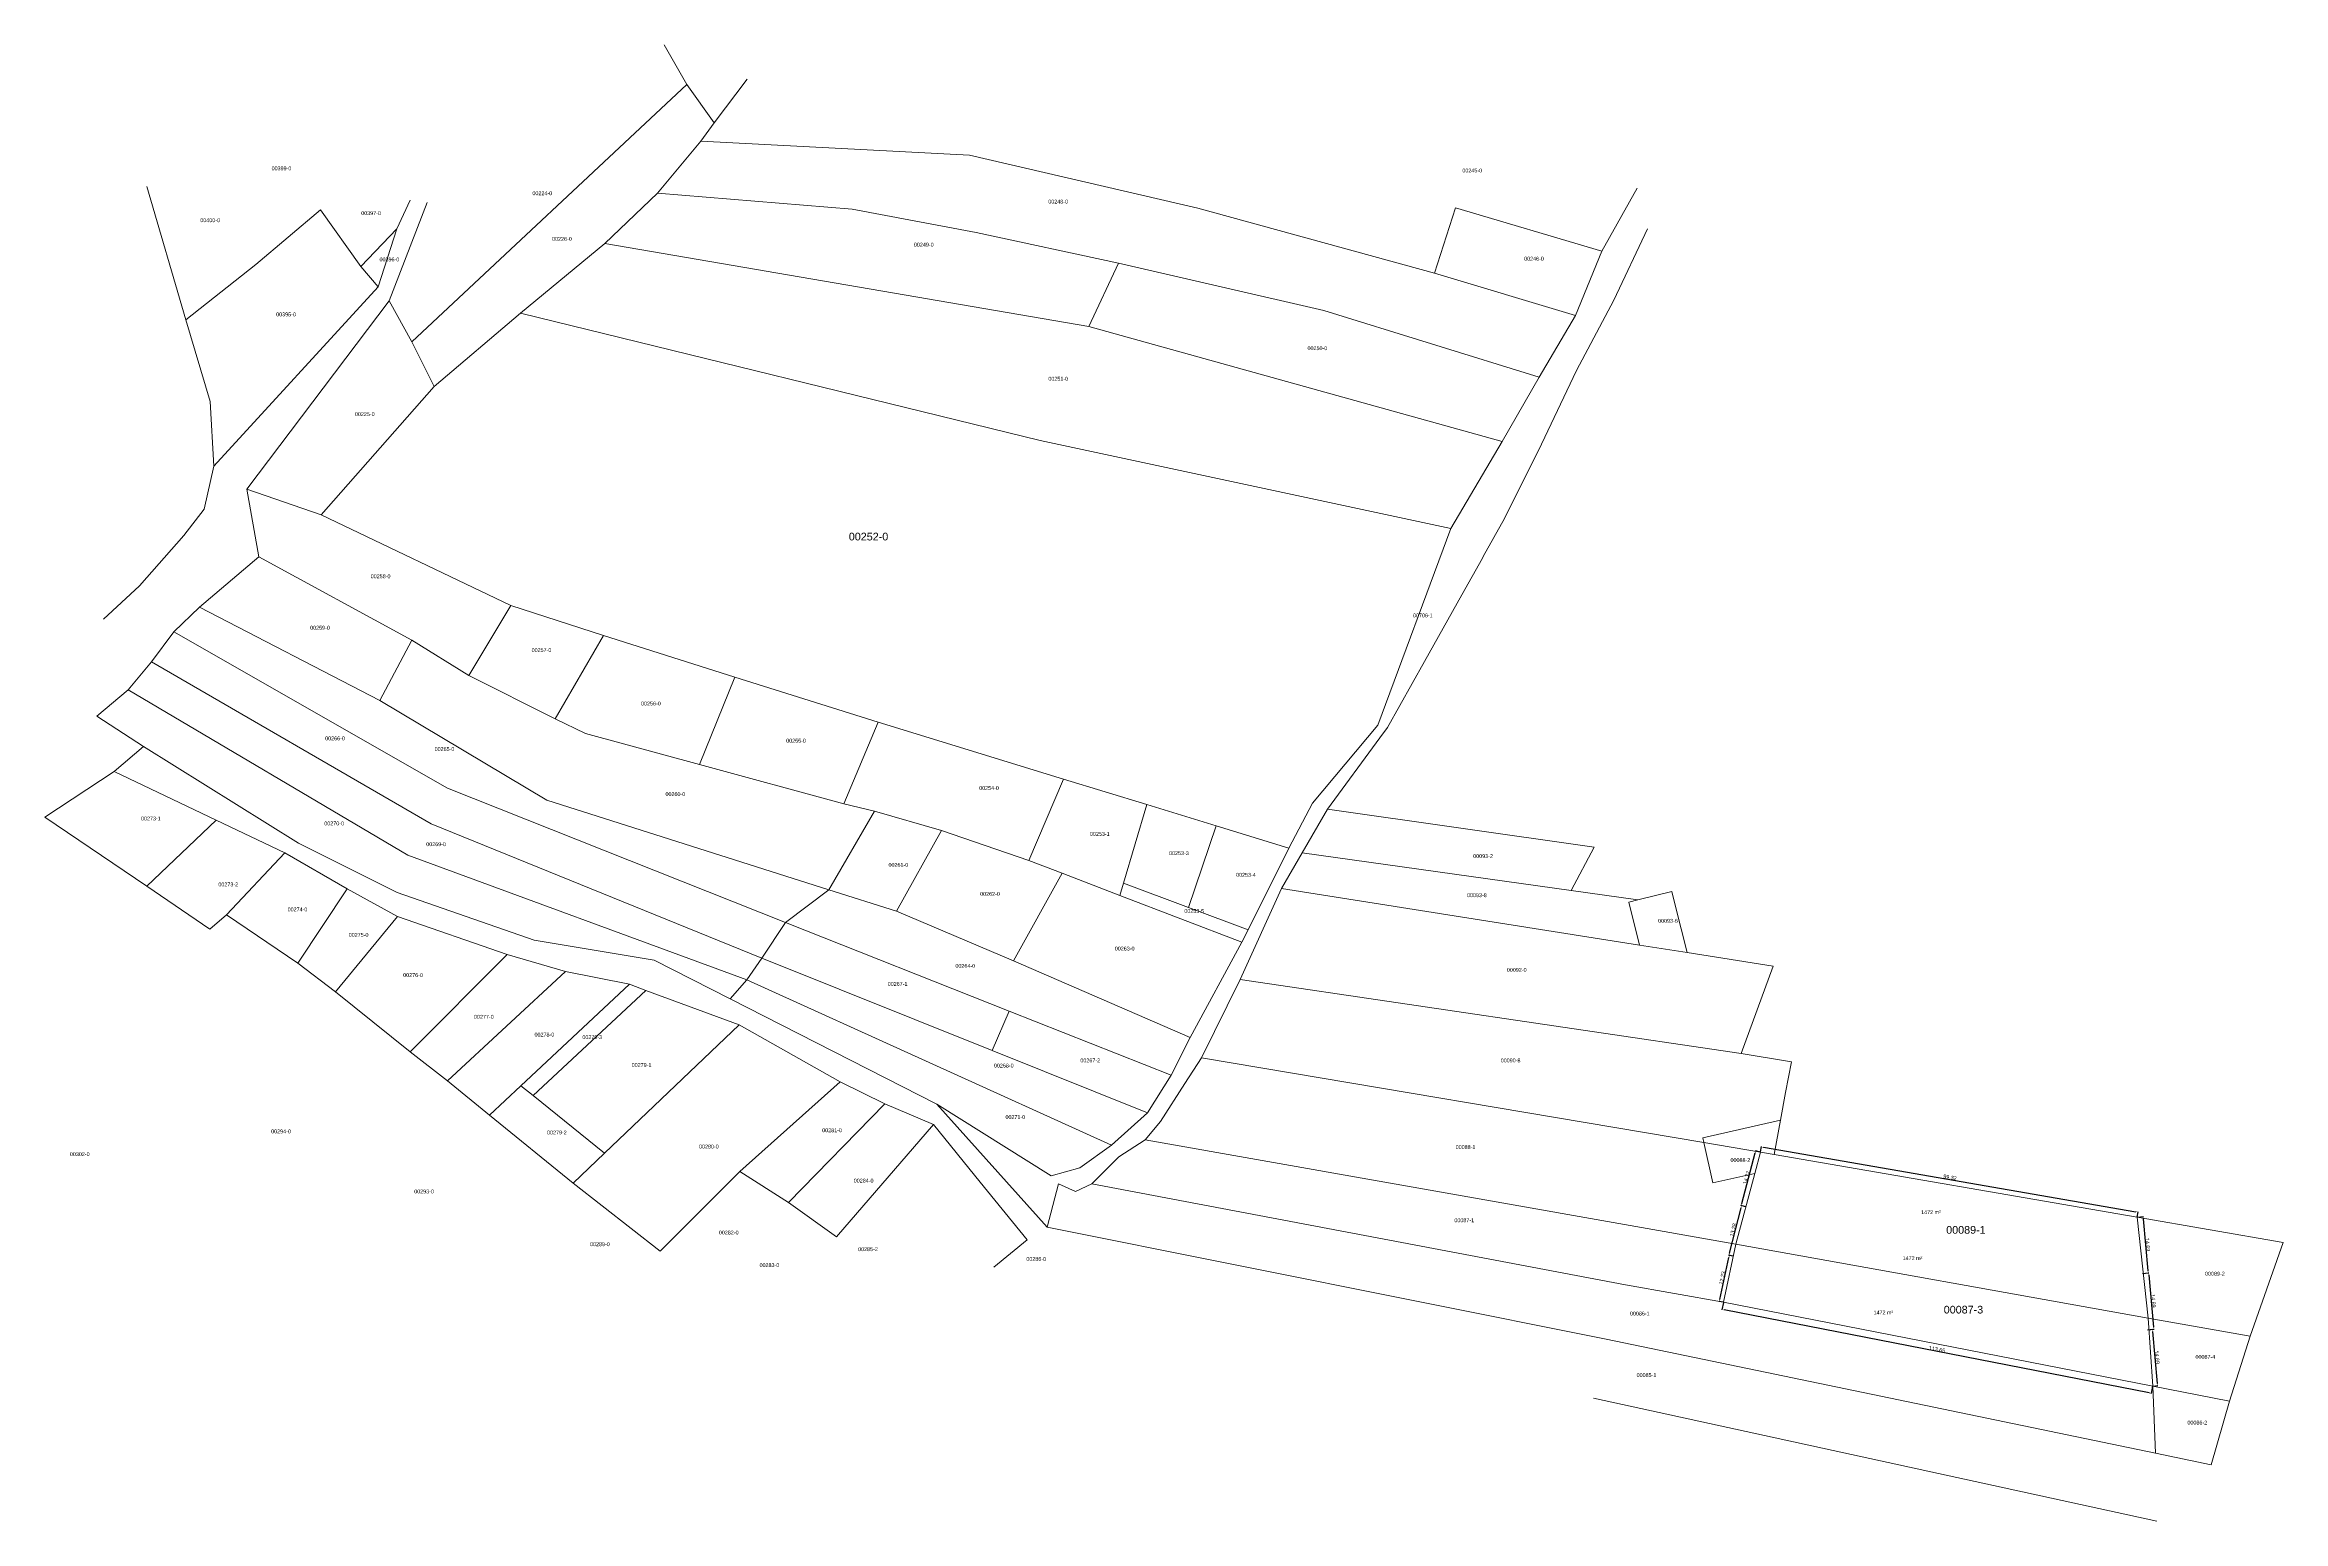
# Model space of a CAD drawing. Header units: metres. Extents: x 7516441 to 7517435, y 4691974 to 4693345.
# Drawn here: x 7516480 to 7517062, y 4692660 to 4693044 of the extents above; entities that cross this region are included whole.
import ezdxf

# ---------------------------------------------------------------- set-up
doc = ezdxf.new("R2010")
doc.units = ezdxf.units.M
doc.header["$PDMODE"] = 32
doc.header["$PDSIZE"] = 1
doc.layers.get('Defpoints').update_dxf_attribs({"lineweight": 0})
for name, color, linetype, lineweight in [('Dimensionet', 5, 'Continuous', 0), ('Nr Parceles Baze', 7, 'Continuous', 0), ('Nr-Kojshi', 251, 'Continuous', 0), ('Nr-Ri', 1, 'Continuous', 0), ('Parc-Kojshi', 251, 'Continuous', 0), ('Parcela Baze', 7, 'Continuous', 0), ('ParcReNet_12', 1, 'Continuous', 0)]:
    doc.layers.add(name, color=color, linetype=linetype, lineweight=lineweight)
doc.styles.get("Standard").update_dxf_attribs({"font": 'arial.ttf'})
doc.dimstyles.get("Standard").update_dxf_attribs({"dimtxt": 1.5, "dimasz": 0.18, "dimexe": 0.18, "dimexo": 0.0625, "dimgap": 0.09, "dimtad": 1, "dimtoh": 1, "dimzin": 0, "dimdsep": 46, "dimtxsty": 'Standard', "dimcen": 0.09, "dimse1": 1, "dimse2": 1, "dimsd1": 1, "dimsd2": 1, "dimadec": 0, "dimazin": 0, "dimtfac": 1, "dimtofl": 0, "dimtmove": 0, "dimatfit": 3, "dimfxl": 1, "dimtolj": 1, "dimtzin": 0, "dimarcsym": 0})

# ---------------------------------------------------------------- blocks, each defined once
blk = doc.blocks.new('*D57')
at = {"layer": 'Defpoints', "color": 0, "transparency": 16777216}
for p in [(7516916.6, 4692717.22), (7516916.24, 4692715.34), (7517028.15, 4692695.45)]:
    blk.add_point(p, dxfattribs=at)
at = {"layer": 'Dimensionet', "color": 0, "lineweight": -2, "transparency": 16777216}
for p, q in [((7516916.6, 4692717.19), (7516916.22, 4692715.26)), ((7517027.24, 4692693.68), (7516916.78, 4692715.24)), ((7517028.14, 4692695.42), (7517027.77, 4692693.49))]:
    blk.add_line(p, q, dxfattribs=at)
at = {"layer": 'Dimensionet', "color": 0, "transparency": 16777216}
for points in [[(7516916.79, 4692715.33), (7516916.76, 4692715.15), (7516916.24, 4692715.34)], [(7517027.26, 4692693.77), (7517027.23, 4692693.59), (7517027.78, 4692693.57)]]:
    blk.add_solid(points, dxfattribs=at)
at = {"layer": 'Dimensionet', "color": 0, "transparency": 16777216, "insert": (7516972.12, 4692705), "char_height": 1, "attachment_point": 5, "rotation": 348.95672}
blk.add_mtext('\\A1;113.65', dxfattribs=at)
blk = doc.blocks.new('*D58')
at = {"layer": 'Defpoints', "color": 0, "transparency": 16777216}
for p in [(7516918.13, 4692729.4), (7516919.16, 4692729.18), (7516916.6, 4692717.22)]:
    blk.add_point(p, dxfattribs=at)
at = {"layer": 'Dimensionet', "color": 0, "lineweight": -2, "transparency": 16777216}
for p, q in [((7516915.69, 4692717.98), (7516918.02, 4692728.86)), ((7516919.13, 4692729.18), (7516918.05, 4692729.42)), ((7516916.57, 4692717.23), (7516915.49, 4692717.46))]:
    blk.add_line(p, q, dxfattribs=at)
at = {"layer": 'Dimensionet', "color": 0, "transparency": 16777216}
for points in [[(7516917.93, 4692728.88), (7516918.11, 4692728.84), (7516918.13, 4692729.4)], [(7516915.6, 4692718), (7516915.78, 4692717.96), (7516915.57, 4692717.44)]]:
    blk.add_solid(points, dxfattribs=at)
at = {"layer": 'Dimensionet', "color": 0, "transparency": 16777216, "insert": (7516916.31, 4692723.54), "char_height": 1, "attachment_point": 5, "rotation": 77.91378}
blk.add_mtext('\\A1;12.23', dxfattribs=at)
blk = doc.blocks.new('*D59')
at = {"layer": 'Defpoints', "color": 0, "transparency": 16777216}
for p in [(7516921.33, 4692742.33), (7516922.43, 4692742.05), (7516919.16, 4692729.18)]:
    blk.add_point(p, dxfattribs=at)
at = {"layer": 'Dimensionet', "color": 0, "lineweight": -2, "transparency": 16777216}
for p, q in [((7516918.19, 4692729.99), (7516921.19, 4692741.79)), ((7516922.4, 4692742.05), (7516921.24, 4692742.35)), ((7516919.13, 4692729.18), (7516917.97, 4692729.48))]:
    blk.add_line(p, q, dxfattribs=at)
at = {"layer": 'Dimensionet', "color": 0, "transparency": 16777216}
for points in [[(7516921.1, 4692741.82), (7516921.28, 4692741.77), (7516921.33, 4692742.33)], [(7516918.11, 4692730.01), (7516918.28, 4692729.97), (7516918.06, 4692729.46)]]:
    blk.add_solid(points, dxfattribs=at)
at = {"layer": 'Dimensionet', "color": 0, "transparency": 16777216, "insert": (7516919.15, 4692736.03), "char_height": 1, "attachment_point": 5, "rotation": 75.75381}
blk.add_mtext('\\A1;13.28', dxfattribs=at)
blk = doc.blocks.new('*D60')
at = {"layer": 'Defpoints', "color": 0, "transparency": 16777216}
for p in [(7516925.04, 4692756.59), (7516926.23, 4692756.27), (7516922.43, 4692742.05)]:
    blk.add_point(p, dxfattribs=at)
at = {"layer": 'Dimensionet', "color": 0, "lineweight": -2, "transparency": 16777216}
for p, q in [((7516921.38, 4692742.9), (7516924.9, 4692756.06)), ((7516926.2, 4692756.28), (7516924.95, 4692756.61)), ((7516922.4, 4692742.06), (7516921.15, 4692742.39))]:
    blk.add_line(p, q, dxfattribs=at)
at = {"layer": 'Dimensionet', "color": 0, "transparency": 16777216}
for points in [[(7516924.81, 4692756.08), (7516924.99, 4692756.03), (7516925.04, 4692756.59)], [(7516921.29, 4692742.92), (7516921.47, 4692742.87), (7516921.24, 4692742.37)]]:
    blk.add_solid(points, dxfattribs=at)
at = {"layer": 'Dimensionet', "color": 0, "transparency": 16777216, "insert": (7516922.61, 4692749.62), "char_height": 1, "attachment_point": 5, "rotation": 75.04261}
blk.add_mtext('\\A1;14.72', dxfattribs=at)
blk = doc.blocks.new('*D61')
at = {"layer": 'Defpoints', "color": 0, "transparency": 16777216}
for p in [(7516926.23, 4692756.27), (7517024.33, 4692740.67), (7517024.1, 4692739.33)]:
    blk.add_point(p, dxfattribs=at)
at = {"layer": 'Dimensionet', "color": 0, "lineweight": -2, "transparency": 16777216}
for p, q in [((7516926.24, 4692756.3), (7516926.48, 4692757.7)), ((7516927.01, 4692757.52), (7517023.79, 4692740.77)), ((7517024.11, 4692739.36), (7517024.35, 4692740.76))]:
    blk.add_line(p, q, dxfattribs=at)
at = {"layer": 'Dimensionet', "color": 0, "transparency": 16777216}
for points in [[(7516927.02, 4692757.61), (7516926.99, 4692757.43), (7516926.46, 4692757.61)], [(7517023.81, 4692740.86), (7517023.77, 4692740.67), (7517024.33, 4692740.67)]]:
    blk.add_solid(points, dxfattribs=at)
at = {"layer": 'Dimensionet', "color": 0, "transparency": 16777216, "insert": (7516975.49, 4692749.69), "char_height": 1, "attachment_point": 5, "rotation": 350.17949}
blk.add_mtext('\\A1;99.32', dxfattribs=at)
blk = doc.blocks.new('*D71')
at = {"layer": 'Defpoints', "color": 0, "transparency": 16777216}
for p in [(7517024.1, 4692739.33), (7517025.45, 4692724.7), (7517026.98, 4692724.84)]:
    blk.add_point(p, dxfattribs=at)
at = {"layer": 'Dimensionet', "color": 0, "lineweight": -2, "transparency": 16777216}
for p, q in [((7517024.13, 4692739.33), (7517025.72, 4692739.48)), ((7517025.68, 4692738.92), (7517026.93, 4692725.39)), ((7517025.48, 4692724.71), (7517027.07, 4692724.85))]:
    blk.add_line(p, q, dxfattribs=at)
at = {"layer": 'Dimensionet', "color": 0, "transparency": 16777216}
for points in [[(7517025.77, 4692738.93), (7517025.58, 4692738.91), (7517025.63, 4692739.47)], [(7517027.02, 4692725.4), (7517026.83, 4692725.38), (7517026.98, 4692724.84)]]:
    blk.add_solid(points, dxfattribs=at)
at = {"layer": 'Dimensionet', "color": 0, "transparency": 16777216, "insert": (7517026.85, 4692732.21), "char_height": 1, "attachment_point": 5, "rotation": 275.2733}
blk.add_mtext('\\A1;14.69', dxfattribs=at)
blk = doc.blocks.new('*D72')
at = {"layer": 'Defpoints', "color": 0, "transparency": 16777216}
for p in [(7517025.45, 4692724.7), (7517026.8, 4692710.08), (7517028.46, 4692710.23)]:
    blk.add_point(p, dxfattribs=at)
at = {"layer": 'Dimensionet', "color": 0, "lineweight": -2, "transparency": 16777216}
for p, q in [((7517025.48, 4692724.71), (7517027.19, 4692724.86)), ((7517027.16, 4692724.31), (7517028.4, 4692710.78)), ((7517026.83, 4692710.08), (7517028.54, 4692710.24))]:
    blk.add_line(p, q, dxfattribs=at)
at = {"layer": 'Dimensionet', "color": 0, "transparency": 16777216}
for points in [[(7517027.25, 4692724.32), (7517027.06, 4692724.3), (7517027.11, 4692724.86)], [(7517028.5, 4692710.79), (7517028.31, 4692710.77), (7517028.46, 4692710.23)]]:
    blk.add_solid(points, dxfattribs=at)
at = {"layer": 'Dimensionet', "color": 0, "transparency": 16777216, "insert": (7517028.33, 4692717.59), "char_height": 1, "attachment_point": 5, "rotation": 275.2733}
blk.add_mtext('\\A1;14.69', dxfattribs=at)
blk = doc.blocks.new('*D73')
at = {"layer": 'Defpoints', "color": 0, "transparency": 16777216}
for p in [(7517026.8, 4692710.08), (7517028.15, 4692695.45), (7517029.4, 4692695.57)]:
    blk.add_point(p, dxfattribs=at)
at = {"layer": 'Dimensionet', "color": 0, "lineweight": -2, "transparency": 16777216}
for p, q in [((7517026.83, 4692710.08), (7517028.14, 4692710.2)), ((7517028.1, 4692709.65), (7517029.35, 4692696.11)), ((7517028.18, 4692695.45), (7517029.49, 4692695.57))]:
    blk.add_line(p, q, dxfattribs=at)
at = {"layer": 'Dimensionet', "color": 0, "transparency": 16777216}
for points in [[(7517028.19, 4692709.65), (7517028.01, 4692709.64), (7517028.05, 4692710.19)], [(7517029.44, 4692696.12), (7517029.26, 4692696.1), (7517029.4, 4692695.57)]]:
    blk.add_solid(points, dxfattribs=at)
at = {"layer": 'Dimensionet', "color": 0, "transparency": 16777216, "insert": (7517029.28, 4692702.93), "char_height": 1, "attachment_point": 5, "rotation": 275.2733}
blk.add_mtext('\\A1;14.69', dxfattribs=at)

msp = doc.modelspace()

# ---------------------------------------------------------------- linework, layer by layer
at = {"layer": 'Parc-Kojshi'}
for points in [[(7516647.255, 4693033.84), (7516641.329, 4693044.142)], [(7516575.78, 4692966.932), (7516647.255, 4693033.84)], [(7516654.366, 4693023.812), (7516647.255, 4693033.84)], [(7516654.366, 4693023.812), (7516662.935, 4693035.207)], [(7516650.902, 4693019.073), (7516654.366, 4693023.812)], [(7516639.596, 4693005.581), (7516650.902, 4693019.073)], [(7516650.902, 4693019.073), (7516720.687, 4693015.399)], [(7516720.687, 4693015.399), (7516780.014, 4693001.644)], [(7516517.109, 4692972.623), (7516506.906, 4693007.288)], [(7516579.793, 4693003.122), (7516569.946, 4692977.598)], [(7516571.912, 4692996.292), (7516575.352, 4693003.7)], [(7516625.952, 4692992.466), (7516639.596, 4693005.581)], [(7516639.596, 4693005.581), (7516690.215, 4693001.378)], [(7516847.026, 4693001.776), (7516841.498, 4692984.788)], [(7516847.026, 4693001.776), (7516885.049, 4692990.449)], [(7516885.049, 4692990.449), (7516894.218, 4693006.897)], [(7516552.069, 4693001.187), (7516535.266, 4692987.034)], [(7516562.519, 4692986.504), (7516552.069, 4693001.187)], [(7516571.912, 4692996.292), (7516562.519, 4692986.504)], [(7516567.016, 4692981.212), (7516571.912, 4692996.292)], [(7516690.215, 4693001.378), (7516722.44, 4692995.31)], [(7516780.014, 4693001.644), (7516841.498, 4692984.788)], [(7516896.908, 4692996.292), (7516888.114, 4692977.769)], [(7516604.034, 4692974.377), (7516625.952, 4692992.466)], [(7516625.952, 4692992.466), (7516751.717, 4692970.873)], [(7516722.44, 4692995.31), (7516759.385, 4692987.352)], [(7516878.172, 4692973.73), (7516885.049, 4692990.449)], [(7516535.266, 4692987.034), (7516517.109, 4692972.623)], [(7516567.016, 4692981.212), (7516562.519, 4692986.504)], [(7516751.717, 4692970.873), (7516759.385, 4692987.352)], [(7516759.385, 4692987.352), (7516812.778, 4692975.082)], [(7516841.498, 4692984.788), (7516878.172, 4692973.73)], [(7516524.376, 4692934.605), (7516567.016, 4692981.212)], [(7516569.946, 4692977.598), (7516532.932, 4692928.647)], [(7516569.946, 4692977.598), (7516575.78, 4692966.932)], [(7516581.614, 4692955.263), (7516604.034, 4692974.377)], [(7516604.034, 4692974.377), (7516739.047, 4692941.218)], [(7516812.778, 4692975.082), (7516868.733, 4692957.686)], [(7516868.733, 4692957.686), (7516878.172, 4692973.73)], [(7516888.114, 4692977.769), (7516878.462, 4692959.457)], [(7516523.398, 4692951.378), (7516517.109, 4692972.623)], [(7516581.614, 4692955.263), (7516575.78, 4692966.932)], [(7516751.717, 4692970.873), (7516859.136, 4692941.014)], [(7516552.259, 4692921.9), (7516581.614, 4692955.263)], [(7516859.136, 4692941.014), (7516868.733, 4692957.686)], [(7516878.462, 4692959.457), (7516869.355, 4692940.308)], [(7516524.376, 4692934.605), (7516523.398, 4692951.378)], [(7516739.047, 4692941.218), (7516845.807, 4692918.4)], [(7516845.807, 4692918.4), (7516859.136, 4692941.014)], [(7516869.355, 4692940.308), (7516859.686, 4692920.971)], [(7516521.86, 4692923.423), (7516524.376, 4692934.605)], [(7516532.932, 4692928.647), (7516552.259, 4692921.9)], [(7516532.932, 4692928.647), (7516536.019, 4692911.006)], [(7516516.548, 4692916.575), (7516521.86, 4692923.423)], [(7516552.259, 4692921.9), (7516601.504, 4692898.349)], [(7516854.17, 4692911.071), (7516859.686, 4692920.971)], [(7516505.085, 4692903.436), (7516516.548, 4692916.575)], [(7516826.795, 4692867.253), (7516845.807, 4692918.4)], [(7516536.019, 4692911.006), (7516520.673, 4692897.91)], [(7516536.019, 4692911.006), (7516575.839, 4692889.31)], [(7516848.647, 4692901.169), (7516853.964, 4692910.701)], [(7516853.964, 4692910.701), (7516854.17, 4692911.071)], [(7516495.72, 4692894.771), (7516505.085, 4692903.436)], [(7516520.673, 4692897.91), (7516513.993, 4692891.495)], [(7516520.673, 4692897.91), (7516567.504, 4692873.7)], [(7516601.504, 4692898.349), (7516590.655, 4692880.181)], [(7516601.504, 4692898.349), (7516625.581, 4692890.543)], [(7516838.968, 4692883.831), (7516848.647, 4692901.169)], [(7516513.993, 4692891.495), (7516508.171, 4692883.69)], [(7516513.993, 4692891.495), (7516585.031, 4692850.88)], [(7516567.504, 4692873.7), (7516575.839, 4692889.31)], [(7516575.839, 4692889.31), (7516590.655, 4692880.181)], [(7516625.581, 4692890.543), (7516613.012, 4692868.936)], [(7516625.581, 4692890.543), (7516659.711, 4692879.694)], [(7516508.171, 4692883.69), (7516502.054, 4692876.474)], [(7516508.171, 4692883.69), (7516580.798, 4692841.62)], [(7516590.655, 4692880.181), (7516613.012, 4692868.936)], [(7516659.711, 4692879.694), (7516650.583, 4692857.029)], [(7516659.711, 4692879.694), (7516697.017, 4692868.051)], [(7516829.363, 4692866.623), (7516838.968, 4692883.831)], [(7516502.054, 4692876.474), (7516493.992, 4692869.573)], [(7516502.054, 4692876.474), (7516574.779, 4692833.419)], [(7516493.992, 4692869.573), (7516506.12, 4692861.731)], [(7516567.504, 4692873.7), (7516610.894, 4692847.77)], [(7516613.012, 4692868.936), (7516620.949, 4692865.099)], [(7516697.017, 4692868.051), (7516688.02, 4692846.841)], [(7516697.017, 4692868.051), (7516745.171, 4692853.234)], [(7516620.949, 4692865.099), (7516650.583, 4692857.029)], [(7516809.862, 4692847.014), (7516826.795, 4692867.253)], [(7516827.365, 4692863.92), (7516813.714, 4692845.444)], [(7516827.365, 4692863.92), (7516829.363, 4692866.623)], [(7516498.45, 4692855.24), (7516506.12, 4692861.731)], [(7516506.12, 4692861.731), (7516546.336, 4692836.595)], [(7516650.583, 4692857.029), (7516688.02, 4692846.841)], [(7516480.427, 4692843.327), (7516498.45, 4692855.24)], [(7516498.45, 4692855.24), (7516524.929, 4692842.589)], [(7516585.031, 4692850.88), (7516672.872, 4692815.953)], [(7516745.171, 4692853.234), (7516736.101, 4692832.092)], [(7516745.171, 4692853.234), (7516766.772, 4692846.604)], [(7516610.894, 4692847.77), (7516684.183, 4692824.485)], [(7516684.183, 4692824.485), (7516696.062, 4692844.861)], [(7516688.02, 4692846.841), (7516696.062, 4692844.861)], [(7516696.062, 4692844.861), (7516713.42, 4692839.829)], [(7516766.772, 4692846.604), (7516760.704, 4692826.153)], [(7516766.772, 4692846.604), (7516784.779, 4692841.077)], [(7516803.669, 4692835.28), (7516809.862, 4692847.014)], [(7516807.12, 4692834.06), (7516813.714, 4692845.444)], [(7516813.714, 4692845.444), (7516883.02, 4692835.53)], [(7516506.932, 4692825.391), (7516480.427, 4692843.327)], [(7516506.932, 4692825.391), (7516524.929, 4692842.589)], [(7516524.929, 4692842.589), (7516542.8, 4692834.052)], [(7516580.798, 4692841.62), (7516666.786, 4692806.693)], [(7516701.778, 4692818.928), (7516713.42, 4692839.829)], [(7516713.42, 4692839.829), (7516736.101, 4692832.092)], [(7516784.779, 4692841.077), (7516777.602, 4692819.844)], [(7516784.779, 4692841.077), (7516803.669, 4692835.28)], [(7516542.8, 4692834.052), (7516527.654, 4692817.926)], [(7516559.007, 4692824.671), (7516542.8, 4692834.052)], [(7516546.336, 4692836.595), (7516571.999, 4692823.762)], [(7516574.779, 4692833.419), (7516662.818, 4692801.071)], [(7516793.107, 4692814.085), (7516803.669, 4692835.28)], [(7516807.12, 4692834.06), (7516801.745, 4692824.769)], [(7516877.06, 4692824.28), (7516807.12, 4692834.06)], [(7516883.02, 4692835.53), (7516877.06, 4692824.28)], [(7516732.139, 4692805.963), (7516744.801, 4692828.757)], [(7516736.101, 4692832.092), (7516744.801, 4692828.757)], [(7516744.801, 4692828.757), (7516759.771, 4692823.01)], [(7516523.289, 4692814.222), (7516506.932, 4692825.391)], [(7516546.175, 4692805.359), (7516559.007, 4692824.671)], [(7516572.104, 4692817.528), (7516559.007, 4692824.671)], [(7516571.999, 4692823.762), (7516607.586, 4692811.326)], [(7516684.183, 4692824.485), (7516672.872, 4692815.953)], [(7516684.183, 4692824.485), (7516701.778, 4692818.928)], [(7516760.704, 4692826.153), (7516759.771, 4692823.01)], [(7516759.771, 4692823.01), (7516791.487, 4692810.833)], [(7516760.704, 4692826.153), (7516777.602, 4692819.844)], [(7516801.745, 4692824.769), (7516791.061, 4692801.105)], [(7516894.81, 4692810.1), (7516801.745, 4692824.769)], [(7516877.06, 4692824.28), (7516894.369, 4692821.834)], [(7516894.369, 4692821.834), (7516892.06, 4692821.26)], [(7516903.2, 4692824.03), (7516894.369, 4692821.834)], [(7516904.088, 4692820.461), (7516903.2, 4692824.03)], [(7516527.654, 4692817.926), (7516523.289, 4692814.222)], [(7516527.654, 4692817.926), (7516546.175, 4692805.359)], [(7516555.964, 4692797.949), (7516572.104, 4692817.528)], [(7516600.547, 4692807.605), (7516572.104, 4692817.528)], [(7516666.786, 4692806.693), (7516672.872, 4692815.953)], [(7516672.872, 4692815.953), (7516731.054, 4692792.924)], [(7516701.778, 4692818.928), (7516732.139, 4692805.963)], [(7516777.602, 4692819.844), (7516793.107, 4692814.085)], [(7516892.06, 4692821.26), (7516894.81, 4692810.1)], [(7516907.15, 4692808.15), (7516904.088, 4692820.461)], [(7516607.586, 4692811.326), (7516638.807, 4692806.165)], [(7516778.043, 4692786.052), (7516791.487, 4692810.833)], [(7516791.487, 4692810.833), (7516793.107, 4692814.085)], [(7516894.81, 4692810.1), (7516907.15, 4692808.15)], [(7516546.175, 4692805.359), (7516555.964, 4692797.949)], [(7516575.41, 4692782.339), (7516600.547, 4692807.605)], [(7516615.76, 4692803.239), (7516600.547, 4692807.605)], [(7516638.807, 4692806.165), (7516658.517, 4692796.11)], [(7516666.786, 4692806.693), (7516662.818, 4692801.071)], [(7516666.786, 4692806.693), (7516726.615, 4692782.676)], [(7516732.139, 4692805.963), (7516778.043, 4692786.052)], [(7516929.524, 4692804.624), (7516907.15, 4692808.15)], [(7516929.524, 4692804.624), (7516921.261, 4692781.856)], [(7516585.068, 4692774.798), (7516615.76, 4692803.239)], [(7516604.145, 4692773.462), (7516632.384, 4692799.882)], [(7516607.294, 4692770.945), (7516636.579, 4692798.308)], [(7516632.384, 4692799.882), (7516615.76, 4692803.239)], [(7516636.579, 4692798.308), (7516632.384, 4692799.882)], [(7516660.875, 4692789.338), (7516636.579, 4692798.308)], [(7516658.517, 4692796.11), (7516662.818, 4692801.071)], [(7516662.818, 4692801.071), (7516757.603, 4692758.074)], [(7516780.994, 4692780.792), (7516791.061, 4692801.105)], [(7516791.061, 4692801.105), (7516921.261, 4692781.856)], [(7516555.964, 4692797.949), (7516575.41, 4692782.339)], [(7516658.517, 4692796.11), (7516712.2, 4692768.708)], [(7516731.054, 4692792.924), (7516726.615, 4692782.676)], [(7516731.054, 4692792.924), (7516773.148, 4692776.263)], [(7516625.832, 4692755.944), (7516660.875, 4692789.338)], [(7516687.065, 4692774.53), (7516660.875, 4692789.338)], [(7516575.41, 4692782.339), (7516585.068, 4692774.798)], [(7516726.615, 4692782.676), (7516766.942, 4692766.488)], [(7516773.148, 4692776.263), (7516778.043, 4692786.052)], [(7516780.994, 4692780.792), (7516776.695, 4692774.053)], [(7516911.56, 4692758.75), (7516780.994, 4692780.792)], [(7516921.261, 4692781.856), (7516934.312, 4692779.753)], [(7516766.942, 4692766.488), (7516773.148, 4692776.263)], [(7516932.77, 4692771.79), (7516934.312, 4692779.753)], [(7516585.068, 4692774.798), (7516595.967, 4692765.834)], [(7516595.967, 4692765.834), (7516604.145, 4692773.462)], [(7516604.145, 4692773.462), (7516607.294, 4692770.945)], [(7516607.294, 4692770.945), (7516625.832, 4692755.944)], [(7516661.002, 4692751.248), (7516687.065, 4692774.53)], [(7516698.705, 4692768.841), (7516687.065, 4692774.53)], [(7516776.695, 4692774.053), (7516770.304, 4692764.178)], [(7516931.44, 4692764.6), (7516932.77, 4692771.79)], [(7516595.967, 4692765.834), (7516617.743, 4692748.208)], [(7516673.702, 4692743.179), (7516698.705, 4692768.841)], [(7516686.109, 4692734.262), (7516711.319, 4692763.395)], [(7516711.319, 4692763.395), (7516698.705, 4692768.841)], [(7516711.319, 4692763.395), (7516723.504, 4692748.445)], [(7516712.2, 4692768.708), (7516741.965, 4692750.055)], [(7516712.2, 4692768.708), (7516740.907, 4692736.76)], [(7516757.603, 4692758.074), (7516766.942, 4692766.488)], [(7516770.304, 4692764.178), (7516766.353, 4692759.414)], [(7516931.44, 4692764.6), (7516911.28, 4692759.99)], [(7516929.778, 4692755.657), (7516931.44, 4692764.6)], [(7516749.338, 4692752.137), (7516757.603, 4692758.074)], [(7516759.498, 4692755), (7516766.353, 4692759.414)], [(7516766.353, 4692759.414), (7516919.84, 4692732.337)], [(7516911.28, 4692759.99), (7516911.56, 4692758.75)], [(7516911.56, 4692758.75), (7516913.9, 4692748.28)], [(7516926.231, 4692756.271), (7516911.56, 4692758.75)], [(7516617.743, 4692748.208), (7516625.832, 4692755.944)], [(7516741.965, 4692750.055), (7516749.338, 4692752.137)], [(7516752.527, 4692748.029), (7516759.498, 4692755)], [(7516924.74, 4692750.7), (7516926.231, 4692756.271)], [(7516929.778, 4692755.657), (7516926.231, 4692756.271)], [(7517024.1, 4692739.33), (7516929.778, 4692755.657)], [(7516617.743, 4692748.208), (7516640.364, 4692730.481)], [(7516640.364, 4692730.481), (7516661.002, 4692751.248)], [(7516661.002, 4692751.248), (7516673.702, 4692743.179)], [(7516735.722, 4692733.447), (7516723.504, 4692748.445)], [(7516743.812, 4692748.029), (7516740.907, 4692736.76)], [(7516748.228, 4692746.054), (7516743.812, 4692748.029)], [(7516752.527, 4692748.029), (7516748.228, 4692746.054)], [(7516891.14, 4692721.765), (7516752.527, 4692748.029)], [(7516913.9, 4692748.28), (7516924.74, 4692750.7)], [(7516919.84, 4692732.337), (7516924.74, 4692750.7)], [(7516686.109, 4692734.262), (7516673.702, 4692743.179)], [(7516886.144, 4692707.591), (7516740.907, 4692736.76)], [(7517062.069, 4692732.756), (7517024.1, 4692739.33)], [(7517024.1, 4692739.33), (7517027.01, 4692713.13)], [(7516727.015, 4692726.377), (7516735.722, 4692733.447)], [(7516916.603, 4692717.22), (7516919.84, 4692732.337)], [(7516919.84, 4692732.337), (7517027.01, 4692713.13)], [(7517053.458, 4692708.397), (7517062.069, 4692732.756)], [(7516916.603, 4692717.22), (7516891.14, 4692721.765)], [(7517028.15, 4692695.45), (7516916.603, 4692717.22)], [(7517027.01, 4692713.13), (7517053.458, 4692708.397)], [(7517027.01, 4692713.13), (7517028.15, 4692695.45)], [(7517028.84, 4692678), (7516886.144, 4692707.591)], [(7517053.458, 4692708.397), (7517048.112, 4692691.551)], [(7517048.112, 4692691.551), (7517028.15, 4692695.45)], [(7517028.15, 4692695.45), (7517028.84, 4692678)], [(7517029.21, 4692660.29), (7516882.89, 4692692.255)], [(7517043.354, 4692674.993), (7517048.112, 4692691.551)], [(7517043.354, 4692674.993), (7517028.84, 4692678)]]:
    msp.add_lwpolyline(points, dxfattribs=at)
at = {"layer": 'Parcela Baze', "flags": 128}
for points in [[(7516845.807, 4692918.4), (7516739.047, 4692941.218), (7516604.034, 4692974.377), (7516581.614, 4692955.263), (7516552.259, 4692921.9), (7516601.504, 4692898.349), (7516625.581, 4692890.543), (7516659.711, 4692879.694), (7516697.017, 4692868.051), (7516745.171, 4692853.234), (7516766.772, 4692846.604), (7516784.779, 4692841.077), (7516803.669, 4692835.28), (7516809.862, 4692847.014), (7516826.795, 4692867.253)], [(7517024.1, 4692739.33), (7516929.778, 4692755.657), (7516926.231, 4692756.271), (7516924.74, 4692750.7), (7516919.84, 4692732.337), (7517027.01, 4692713.13)], [(7517027.01, 4692713.13), (7516919.84, 4692732.337), (7516916.603, 4692717.22), (7517028.15, 4692695.45)]]:
    msp.add_lwpolyline(points, close=True, dxfattribs=at)
at = {"layer": 'ParcReNet_12', "flags": 128}
msp.add_lwpolyline([(7516919.84, 4692732.337), (7516916.603, 4692717.22), (7517028.15, 4692695.45), (7517027.01, 4692713.13), (7517024.1, 4692739.33), (7516929.778, 4692755.657), (7516926.231, 4692756.271), (7516924.74, 4692750.7)], close=True, dxfattribs=at)

# ---------------------------------------------------------------- texts
at = {"layer": 'Nr Parceles Baze'}
for s, p in [('00252-0', (7516689.346, 4692915.278)), ('00089-1', (7516974.492, 4692735.04)), ('00087-3', (7516973.854, 4692714.299))]:
    msp.add_text(s, height=2, dxfattribs=at).set_placement(p)
at = {"layer": 'Nr-Kojshi'}
for s, p in [('00399-0', (7516539.369, 4693011.507)), ('00245-0', (7516848.78, 4693010.944)), ('00224-0', (7516607.142, 4693005.035)), ('00248-0', (7516741.182, 4693002.859)), ('00400-0', (7516520.848, 4692998.014)), ('00397-0', (7516562.652, 4692999.864)), ('00226-0', (7516612.247, 4692993.184)), ('00249-0', (7516706.26, 4692991.669)), ('00396-0', (7516567.413, 4692987.826)), ('00246-0', (7516864.824, 4692988.023)), ('00395-0', (7516540.558, 4692973.54)), ('00250-0', (7516808.543, 4692964.748)), ('00251-0', (7516741.206, 4692956.814)), ('00225-0', (7516561.011, 4692947.607)), ('00258-0', (7516565.123, 4692905.448)), ('00259-0', (7516549.381, 4692892.089)), ('00706-1', (7516835.929, 4692895.288)), ('00257-0', (7516606.927, 4692886.265)), ('00256-0', (7516635.369, 4692872.374)), ('00266-0', (7516553.282, 4692863.316)), ('00255-0', (7516673.072, 4692862.716)), ('00265-0', (7516581.725, 4692860.537)), ('00254-0', (7516723.21, 4692850.411)), ('00260-0', (7516641.718, 4692848.828)), ('00273-1', (7516505.416, 4692842.486)), ('00270-0', (7516553.055, 4692841.208)), ('00253-1', (7516752.007, 4692838.475)), ('00269-0', (7516579.541, 4692835.8)), ('00253-3', (7516772.562, 4692833.472)), ('00093-2', (7516851.595, 4692832.719)), ('00261-0', (7516699.662, 4692830.437)), ('00253-4', (7516789.983, 4692827.856)), ('00273-2', (7516525.543, 4692825.351)), ('00262-0', (7516723.473, 4692822.895)), ('00093-8', (7516849.984, 4692822.539)), ('00274-0', (7516543.529, 4692818.851)), ('00253-5', (7516776.536, 4692818.42)), ('00093-6', (7516899.647, 4692815.894)), ('00275-0', (7516559.404, 4692812.237)), ('00264-0', (7516717.057, 4692804.178)), ('00263-0', (7516758.465, 4692808.674)), ('00092-0', (7516860.334, 4692803.144)), ('00276-0', (7516573.558, 4692801.786)), ('00267-1', (7516699.456, 4692799.482)), ('00277-0', (7516591.947, 4692790.937)), ('00278-0', (7516607.69, 4692786.307)), ('00279-3', (7516620.127, 4692785.657)), ('00279-1', (7516632.937, 4692778.396)), ('00268-0', (7516727.044, 4692778.249)), ('00267-2', (7516749.523, 4692779.595)), ('00090-8', (7516858.74, 4692779.599)), ('00271-0', (7516730.058, 4692764.871)), ('00294-0', (7516539.251, 4692761.138)), ('00279-2', (7516610.924, 4692760.861)), ('00280-0', (7516650.419, 4692757.202)), ('00281-0', (7516682.433, 4692761.434)), ('00088-1', (7516847.036, 4692757.065)), ('00088-1', (7516847.036, 4692757.065)), ('00302-0', (7516486.955, 4692755.219)), ('00088-2', (7516918.45, 4692753.689)), ('00088-2', (7516918.45, 4692753.689)), ('00293-0', (7516576.424, 4692745.527)), ('00284-0', (7516690.635, 4692748.337)), ('00282-0', (7516655.577, 4692734.845)), ('00087-1', (7516846.7, 4692738.037)), ('00087-1', (7516846.7, 4692738.037)), ('00289-0', (7516622.107, 4692731.805)), ('00285-2', (7516691.768, 4692730.511)), ('00286-0', (7516735.481, 4692727.963)), ('00283-0', (7516666.161, 4692726.379)), ('00089-2', (7517041.763, 4692724.152)), ('00086-1', (7516892.304, 4692713.784)), ('00087-4', (7517039.272, 4692702.524)), ('00085-1', (7516894.049, 4692697.801)), ('00086-2', (7517037.184, 4692685.441))]:
    msp.add_text(s, height=1, dxfattribs=at).set_placement(p)
at = {"layer": 'Nr-Ri'}
for p in [(7516967.984, 4692740.137), (7516963.179, 4692728.189), (7516955.616, 4692714.068)]:
    msp.add_text('1472 m²', height=1, dxfattribs=at).set_placement(p)

# ---------------------------------------------------------------- dimensions: what is measured, and where the dimension line sits
at = {"layer": 'Dimensionet'}
for p1, p2, distance, picture, middle in [((7516926.231, 4692756.271), (7517024.1, 4692739.33), 1.361, '*D61', (7516975.492, 4692749.69)), ((7516922.431, 4692742.047), (7516926.231, 4692756.271), 1.232, '*D60', (7516922.612, 4692749.618)), ((7516919.163, 4692729.176), (7516922.431, 4692742.047), 1.139, '*D59', (7516919.155, 4692736.029)), ((7517024.1, 4692739.33), (7517025.45, 4692724.702), 1.532, '*D71', (7517026.854, 4692732.208)), ((7516916.603, 4692717.22), (7516919.163, 4692729.176), 1.053, '*D58', (7516916.31, 4692723.535)), ((7517025.45, 4692724.702), (7517026.8, 4692710.077), 1.662, '*D72', (7517028.334, 4692717.594)), ((7517028.15, 4692695.45), (7516916.603, 4692717.22), 1.911, '*D57', (7516972.117, 4692705.005)), ((7517026.8, 4692710.077), (7517028.15, 4692695.45), 1.257, '*D73', (7517029.28, 4692702.93))]:
    dim = msp.add_aligned_dim(p1=p1, p2=p2, distance=distance, dimstyle='Standard', override={"dimscale": 0.5, "dimtxt": 2, "dimasz": 1.1, "dimtoh": 0, "dimcen": 0, "dimse1": 0, "dimse2": 0, "dimsd1": 0, "dimsd2": 0}, dxfattribs=at)
    dim.commit()
    dim.dimension.update_dxf_attribs({"geometry": picture, "text_midpoint": middle})

doc.saveas('drawing.dxf')
